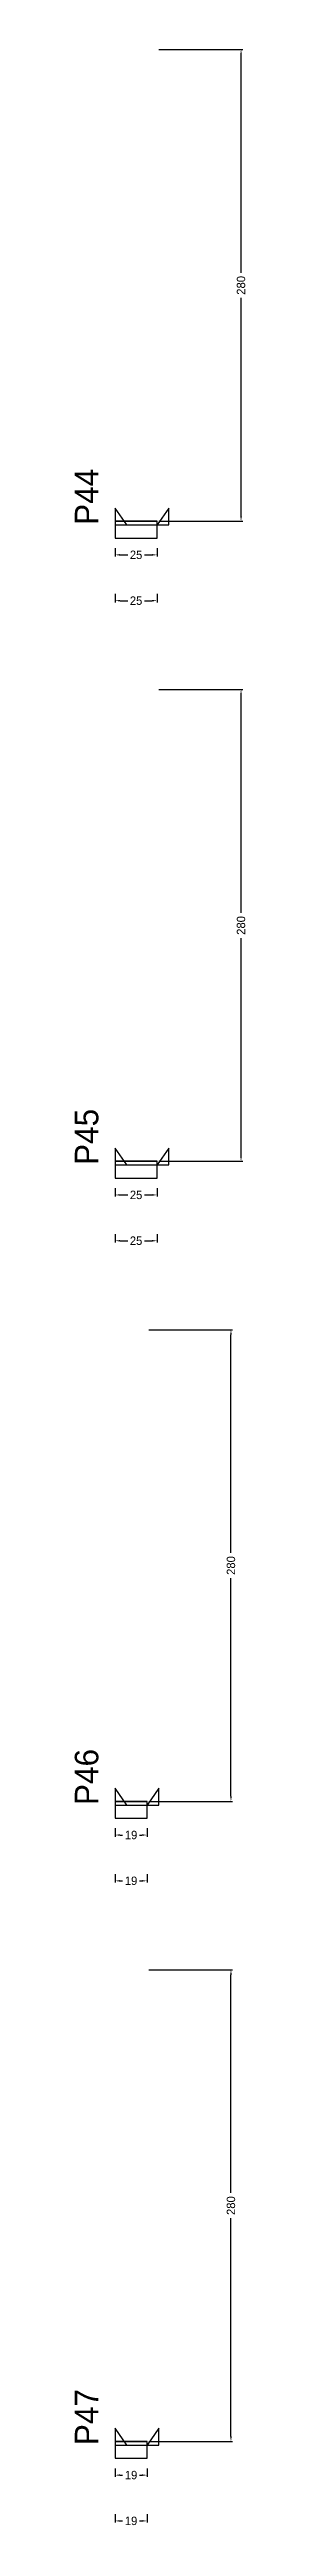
# Model space of a CAD drawing. Header units: centimetres. Extents: x -10500 to 4150, y -6466 to 304.
# Drawn here: x 3976 to 4078, y -6128 to -4658 of the extents above; entities that cross this region are included whole.
import ezdxf

# ---------------------------------------------------------------- set-up
doc = ezdxf.new("R2010")
doc.units = ezdxf.units.CM
for name, color, linetype in [('NOMENCLATURA', 7, 'Continuous'), ('SARR_2.2x10', 60, 'Continuous'), ('SARR_2.2x7', 40, 'Continuous')]:
    doc.layers.add(name, color=color, linetype=linetype)
doc.dimstyles.new('PAINEL-NOVA', dxfattribs={"dimtxt": 5, "dimasz": 3, "dimexe": 1, "dimexo": 1, "dimgap": 1, "dimtad": 1, "dimcen": 2.5, "dimazin": 3, "dimtfac": 1, "dimtmove": 0, "dimatfit": 3})

msp = doc.modelspace()

# ---------------------------------------------------------------- texts
at = {"layer": 'NOMENCLATURA'}
for s, p in [('P44', (3990, -4940)), ('P45', (3990, -5320)), ('P46', (3990, -5700)), ('P47', (3990, -6080))]:
    msp.add_text(s, height=14, rotation=90, dxfattribs=at).set_placement(p)

# ---------------------------------------------------------------- blocks, each defined once
blk = doc.blocks.new('_CLOSEDFILLED')
at = {"color": 0, "linetype": 'BYBLOCK'}
blk.add_solid([(-1, 0.16), (0, 0), (-1, -0.16)], dxfattribs=at)
blk = doc.blocks.new('*D437')
for p, q in [((4000, -6093.8), (4000, -6098.8)), ((4003, -6097.8), (4004.5, -6097.8)), ((4014.5, -6097.8), (4016, -6097.8)), ((4019, -6093.8), (4019, -6098.8))]:
    blk.add_line(p, q)
at = {"layer": 'Defpoints'}
for p in [(4000, -6092.8), (4000, -6097.8), (4019, -6092.8)]:
    blk.add_point(p, dxfattribs=at)
at = {"layer": 'SARR_2.2x10', "xscale": 3, "yscale": 3, "rotation": 180}
blk.add_blockref('_CLOSEDFILLED', (4000, -6097.8), dxfattribs=at)
at = {"layer": 'SARR_2.2x10', "xscale": 3, "yscale": 3}
blk.add_blockref('_CLOSEDFILLED', (4019, -6097.8), dxfattribs=at)
at = {"layer": 'SARR_2.2x10', "insert": (4009.5, -6097.8), "char_height": 5, "attachment_point": 5}
blk.add_mtext('19', dxfattribs=at)
blk = doc.blocks.new('*D438')
for p, q in [((4020, -5797.8), (4070, -5797.8)), ((4069, -5930.3), (4069, -5800.8)), ((4069, -6074.8), (4069, -5945.3)), ((4020, -6077.8), (4070, -6077.8))]:
    blk.add_line(p, q)
at = {"layer": 'Defpoints'}
for p in [(4019, -5797.8), (4019, -6077.8), (4069, -6077.8)]:
    blk.add_point(p, dxfattribs=at)
at = {"layer": 'SARR_2.2x10', "xscale": 3, "yscale": 3}
for p, rotation in [((4069, -5797.8), 90), ((4069, -6077.8), 270)]:
    blk.add_blockref('_CLOSEDFILLED', p, dxfattribs=dict(at, rotation=rotation))
at = {"layer": 'SARR_2.2x10', "insert": (4069, -5937.8), "char_height": 5, "attachment_point": 5, "rotation": 90}
blk.add_mtext('280', dxfattribs=at)
blk = doc.blocks.new('*D439')
for p, q in [((4020, -5797.8), (4070, -5797.8)), ((4069, -5930.3), (4069, -5800.8)), ((4069, -6074.8), (4069, -5945.3)), ((4020, -6077.8), (4070, -6077.8))]:
    blk.add_line(p, q)
at = {"layer": 'Defpoints'}
for p in [(4019, -5797.8), (4019, -6077.8), (4069, -6077.8)]:
    blk.add_point(p, dxfattribs=at)
at = {"layer": 'SARR_2.2x10', "xscale": 3, "yscale": 3}
for p, rotation in [((4069, -5797.8), 90), ((4069, -6077.8), 270)]:
    blk.add_blockref('_CLOSEDFILLED', p, dxfattribs=dict(at, rotation=rotation))
at = {"layer": 'SARR_2.2x10', "insert": (4069, -5937.8), "char_height": 5, "attachment_point": 5, "rotation": 90}
blk.add_mtext('280', dxfattribs=at)
blk = doc.blocks.new('*D440')
for p, q in [((4020, -5797.8), (4070, -5797.8)), ((4069, -5930.3), (4069, -5800.8)), ((4069, -6074.8), (4069, -5945.3)), ((4020, -6077.8), (4070, -6077.8))]:
    blk.add_line(p, q)
at = {"layer": 'Defpoints'}
for p in [(4019, -5797.8), (4019, -6077.8), (4069, -6077.8)]:
    blk.add_point(p, dxfattribs=at)
at = {"layer": 'SARR_2.2x10', "xscale": 3, "yscale": 3}
for p, rotation in [((4069, -5797.8), 90), ((4069, -6077.8), 270)]:
    blk.add_blockref('_CLOSEDFILLED', p, dxfattribs=dict(at, rotation=rotation))
at = {"layer": 'SARR_2.2x10', "insert": (4069, -5937.8), "char_height": 5, "attachment_point": 5, "rotation": 90}
blk.add_mtext('280', dxfattribs=at)
blk = doc.blocks.new('*D441')
for p, q in [((4020, -5797.8), (4070, -5797.8)), ((4069, -5930.3), (4069, -5800.8)), ((4069, -6074.8), (4069, -5945.3)), ((4020, -6077.8), (4070, -6077.8))]:
    blk.add_line(p, q)
at = {"layer": 'Defpoints'}
for p in [(4019, -5797.8), (4019, -6077.8), (4069, -6077.8)]:
    blk.add_point(p, dxfattribs=at)
at = {"layer": 'SARR_2.2x10', "xscale": 3, "yscale": 3}
for p, rotation in [((4069, -5797.8), 90), ((4069, -6077.8), 270)]:
    blk.add_blockref('_CLOSEDFILLED', p, dxfattribs=dict(at, rotation=rotation))
at = {"layer": 'SARR_2.2x10', "insert": (4069, -5937.8), "char_height": 5, "attachment_point": 5, "rotation": 90}
blk.add_mtext('280', dxfattribs=at)
blk = doc.blocks.new('*D442')
for p, q in [((4000, -6121), (4000, -6126)), ((4003, -6125), (4004.5, -6125)), ((4014.5, -6125), (4016, -6125)), ((4019, -6121), (4019, -6126))]:
    blk.add_line(p, q)
at = {"layer": 'Defpoints'}
for p in [(4000, -6120), (4000, -6125), (4019, -6120)]:
    blk.add_point(p, dxfattribs=at)
at = {"layer": 'SARR_2.2x10', "xscale": 3, "yscale": 3, "rotation": 180}
blk.add_blockref('_CLOSEDFILLED', (4000, -6125), dxfattribs=at)
at = {"layer": 'SARR_2.2x10', "xscale": 3, "yscale": 3}
blk.add_blockref('_CLOSEDFILLED', (4019, -6125), dxfattribs=at)
at = {"layer": 'SARR_2.2x10', "insert": (4009.5, -6125), "char_height": 5, "attachment_point": 5}
blk.add_mtext('19', dxfattribs=at)
blk = doc.blocks.new('GRA-E')
at = {"layer": 'SARR_2.2x7'}
blk.add_lwpolyline([(0, 0), (7, 0), (0, 10)], close=True, dxfattribs=at)
blk = doc.blocks.new('GRA-D')
at = {"layer": 'SARR_2.2x7'}
blk.add_lwpolyline([(0, 0), (7, 0), (7, 10)], close=True, dxfattribs=at)
blk = doc.blocks.new('*D411')
for p, q in [((4000, -5713.8), (4000, -5718.8)), ((4003, -5717.8), (4004.5, -5717.8)), ((4014.5, -5717.8), (4016, -5717.8)), ((4019, -5713.8), (4019, -5718.8))]:
    blk.add_line(p, q)
at = {"layer": 'Defpoints'}
for p in [(4000, -5712.8), (4000, -5717.8), (4019, -5712.8)]:
    blk.add_point(p, dxfattribs=at)
at = {"layer": 'SARR_2.2x10', "xscale": 3, "yscale": 3, "rotation": 180}
blk.add_blockref('_CLOSEDFILLED', (4000, -5717.8), dxfattribs=at)
at = {"layer": 'SARR_2.2x10', "xscale": 3, "yscale": 3}
blk.add_blockref('_CLOSEDFILLED', (4019, -5717.8), dxfattribs=at)
at = {"layer": 'SARR_2.2x10', "insert": (4009.5, -5717.8), "char_height": 5, "attachment_point": 5}
blk.add_mtext('19', dxfattribs=at)
blk = doc.blocks.new('*D412')
for p, q in [((4020, -5417.8), (4070, -5417.8)), ((4069, -5550.3), (4069, -5420.8)), ((4069, -5694.8), (4069, -5565.3)), ((4020, -5697.8), (4070, -5697.8))]:
    blk.add_line(p, q)
at = {"layer": 'Defpoints'}
for p in [(4019, -5417.8), (4019, -5697.8), (4069, -5697.8)]:
    blk.add_point(p, dxfattribs=at)
at = {"layer": 'SARR_2.2x10', "xscale": 3, "yscale": 3}
for p, rotation in [((4069, -5417.8), 90), ((4069, -5697.8), 270)]:
    blk.add_blockref('_CLOSEDFILLED', p, dxfattribs=dict(at, rotation=rotation))
at = {"layer": 'SARR_2.2x10', "insert": (4069, -5557.8), "char_height": 5, "attachment_point": 5, "rotation": 90}
blk.add_mtext('280', dxfattribs=at)
blk = doc.blocks.new('*D413')
for p, q in [((4020, -5417.8), (4070, -5417.8)), ((4069, -5550.3), (4069, -5420.8)), ((4069, -5694.8), (4069, -5565.3)), ((4020, -5697.8), (4070, -5697.8))]:
    blk.add_line(p, q)
at = {"layer": 'Defpoints'}
for p in [(4019, -5417.8), (4019, -5697.8), (4069, -5697.8)]:
    blk.add_point(p, dxfattribs=at)
at = {"layer": 'SARR_2.2x10', "xscale": 3, "yscale": 3}
for p, rotation in [((4069, -5417.8), 90), ((4069, -5697.8), 270)]:
    blk.add_blockref('_CLOSEDFILLED', p, dxfattribs=dict(at, rotation=rotation))
at = {"layer": 'SARR_2.2x10', "insert": (4069, -5557.8), "char_height": 5, "attachment_point": 5, "rotation": 90}
blk.add_mtext('280', dxfattribs=at)
blk = doc.blocks.new('*D414')
for p, q in [((4020, -5417.8), (4070, -5417.8)), ((4069, -5550.3), (4069, -5420.8)), ((4069, -5694.8), (4069, -5565.3)), ((4020, -5697.8), (4070, -5697.8))]:
    blk.add_line(p, q)
at = {"layer": 'Defpoints'}
for p in [(4019, -5417.8), (4019, -5697.8), (4069, -5697.8)]:
    blk.add_point(p, dxfattribs=at)
at = {"layer": 'SARR_2.2x10', "xscale": 3, "yscale": 3}
for p, rotation in [((4069, -5417.8), 90), ((4069, -5697.8), 270)]:
    blk.add_blockref('_CLOSEDFILLED', p, dxfattribs=dict(at, rotation=rotation))
at = {"layer": 'SARR_2.2x10', "insert": (4069, -5557.8), "char_height": 5, "attachment_point": 5, "rotation": 90}
blk.add_mtext('280', dxfattribs=at)
blk = doc.blocks.new('*D415')
for p, q in [((4020, -5417.8), (4070, -5417.8)), ((4069, -5550.3), (4069, -5420.8)), ((4069, -5694.8), (4069, -5565.3)), ((4020, -5697.8), (4070, -5697.8))]:
    blk.add_line(p, q)
at = {"layer": 'Defpoints'}
for p in [(4019, -5417.8), (4019, -5697.8), (4069, -5697.8)]:
    blk.add_point(p, dxfattribs=at)
at = {"layer": 'SARR_2.2x10', "xscale": 3, "yscale": 3}
for p, rotation in [((4069, -5417.8), 90), ((4069, -5697.8), 270)]:
    blk.add_blockref('_CLOSEDFILLED', p, dxfattribs=dict(at, rotation=rotation))
at = {"layer": 'SARR_2.2x10', "insert": (4069, -5557.8), "char_height": 5, "attachment_point": 5, "rotation": 90}
blk.add_mtext('280', dxfattribs=at)
blk = doc.blocks.new('*D416')
for p, q in [((4000, -5741), (4000, -5746)), ((4003, -5745), (4004.5, -5745)), ((4014.5, -5745), (4016, -5745)), ((4019, -5741), (4019, -5746))]:
    blk.add_line(p, q)
at = {"layer": 'Defpoints'}
for p in [(4000, -5740), (4000, -5745), (4019, -5740)]:
    blk.add_point(p, dxfattribs=at)
at = {"layer": 'SARR_2.2x10', "xscale": 3, "yscale": 3, "rotation": 180}
blk.add_blockref('_CLOSEDFILLED', (4000, -5745), dxfattribs=at)
at = {"layer": 'SARR_2.2x10', "xscale": 3, "yscale": 3}
blk.add_blockref('_CLOSEDFILLED', (4019, -5745), dxfattribs=at)
at = {"layer": 'SARR_2.2x10', "insert": (4009.5, -5745), "char_height": 5, "attachment_point": 5}
blk.add_mtext('19', dxfattribs=at)
blk = doc.blocks.new('*D385')
for p, q in [((4000, -5333.8), (4000, -5338.8)), ((4003, -5337.8), (4007.5, -5337.8)), ((4017.5, -5337.8), (4022, -5337.8)), ((4025, -5333.8), (4025, -5338.8))]:
    blk.add_line(p, q)
at = {"layer": 'Defpoints'}
for p in [(4000, -5332.8), (4000, -5337.8), (4025, -5332.8)]:
    blk.add_point(p, dxfattribs=at)
at = {"layer": 'SARR_2.2x10', "xscale": 3, "yscale": 3, "rotation": 180}
blk.add_blockref('_CLOSEDFILLED', (4000, -5337.8), dxfattribs=at)
at = {"layer": 'SARR_2.2x10', "xscale": 3, "yscale": 3}
blk.add_blockref('_CLOSEDFILLED', (4025, -5337.8), dxfattribs=at)
at = {"layer": 'SARR_2.2x10', "insert": (4012.5, -5337.8), "char_height": 5, "attachment_point": 5}
blk.add_mtext('25', dxfattribs=at)
blk = doc.blocks.new('*D386')
for p, q in [((4026, -5037.8), (4076, -5037.8)), ((4075, -5170.3), (4075, -5040.8)), ((4075, -5314.8), (4075, -5185.3)), ((4026, -5317.8), (4076, -5317.8))]:
    blk.add_line(p, q)
at = {"layer": 'Defpoints'}
for p in [(4025, -5037.8), (4025, -5317.8), (4075, -5317.8)]:
    blk.add_point(p, dxfattribs=at)
at = {"layer": 'SARR_2.2x10', "xscale": 3, "yscale": 3}
for p, rotation in [((4075, -5037.8), 90), ((4075, -5317.8), 270)]:
    blk.add_blockref('_CLOSEDFILLED', p, dxfattribs=dict(at, rotation=rotation))
at = {"layer": 'SARR_2.2x10', "insert": (4075, -5177.8), "char_height": 5, "attachment_point": 5, "rotation": 90}
blk.add_mtext('280', dxfattribs=at)
blk = doc.blocks.new('*D387')
for p, q in [((4026, -5037.8), (4076, -5037.8)), ((4075, -5170.3), (4075, -5040.8)), ((4075, -5314.8), (4075, -5185.3)), ((4026, -5317.8), (4076, -5317.8))]:
    blk.add_line(p, q)
at = {"layer": 'Defpoints'}
for p in [(4025, -5037.8), (4025, -5317.8), (4075, -5317.8)]:
    blk.add_point(p, dxfattribs=at)
at = {"layer": 'SARR_2.2x10', "xscale": 3, "yscale": 3}
for p, rotation in [((4075, -5037.8), 90), ((4075, -5317.8), 270)]:
    blk.add_blockref('_CLOSEDFILLED', p, dxfattribs=dict(at, rotation=rotation))
at = {"layer": 'SARR_2.2x10', "insert": (4075, -5177.8), "char_height": 5, "attachment_point": 5, "rotation": 90}
blk.add_mtext('280', dxfattribs=at)
blk = doc.blocks.new('*D388')
for p, q in [((4026, -5037.8), (4076, -5037.8)), ((4075, -5170.3), (4075, -5040.8)), ((4075, -5314.8), (4075, -5185.3)), ((4026, -5317.8), (4076, -5317.8))]:
    blk.add_line(p, q)
at = {"layer": 'Defpoints'}
for p in [(4025, -5037.8), (4025, -5317.8), (4075, -5317.8)]:
    blk.add_point(p, dxfattribs=at)
at = {"layer": 'SARR_2.2x10', "xscale": 3, "yscale": 3}
for p, rotation in [((4075, -5037.8), 90), ((4075, -5317.8), 270)]:
    blk.add_blockref('_CLOSEDFILLED', p, dxfattribs=dict(at, rotation=rotation))
at = {"layer": 'SARR_2.2x10', "insert": (4075, -5177.8), "char_height": 5, "attachment_point": 5, "rotation": 90}
blk.add_mtext('280', dxfattribs=at)
blk = doc.blocks.new('*D389')
for p, q in [((4026, -5037.8), (4076, -5037.8)), ((4075, -5170.3), (4075, -5040.8)), ((4075, -5314.8), (4075, -5185.3)), ((4026, -5317.8), (4076, -5317.8))]:
    blk.add_line(p, q)
at = {"layer": 'Defpoints'}
for p in [(4025, -5037.8), (4025, -5317.8), (4075, -5317.8)]:
    blk.add_point(p, dxfattribs=at)
at = {"layer": 'SARR_2.2x10', "xscale": 3, "yscale": 3}
for p, rotation in [((4075, -5037.8), 90), ((4075, -5317.8), 270)]:
    blk.add_blockref('_CLOSEDFILLED', p, dxfattribs=dict(at, rotation=rotation))
at = {"layer": 'SARR_2.2x10', "insert": (4075, -5177.8), "char_height": 5, "attachment_point": 5, "rotation": 90}
blk.add_mtext('280', dxfattribs=at)
blk = doc.blocks.new('*D390')
for p, q in [((4000, -5361), (4000, -5366)), ((4003, -5365), (4007.5, -5365)), ((4017.5, -5365), (4022, -5365)), ((4025, -5361), (4025, -5366))]:
    blk.add_line(p, q)
at = {"layer": 'Defpoints'}
for p in [(4000, -5360), (4000, -5365), (4025, -5360)]:
    blk.add_point(p, dxfattribs=at)
at = {"layer": 'SARR_2.2x10', "xscale": 3, "yscale": 3, "rotation": 180}
blk.add_blockref('_CLOSEDFILLED', (4000, -5365), dxfattribs=at)
at = {"layer": 'SARR_2.2x10', "xscale": 3, "yscale": 3}
blk.add_blockref('_CLOSEDFILLED', (4025, -5365), dxfattribs=at)
at = {"layer": 'SARR_2.2x10', "insert": (4012.5, -5365), "char_height": 5, "attachment_point": 5}
blk.add_mtext('25', dxfattribs=at)
blk = doc.blocks.new('*D359')
for p, q in [((4000, -4953.8), (4000, -4958.8)), ((4025, -4953.8), (4025, -4958.8)), ((4003, -4957.8), (4007.5, -4957.8)), ((4017.5, -4957.8), (4022, -4957.8))]:
    blk.add_line(p, q)
at = {"layer": 'Defpoints'}
for p in [(4000, -4952.8), (4025, -4952.8), (4000, -4957.8)]:
    blk.add_point(p, dxfattribs=at)
at = {"layer": 'SARR_2.2x10', "xscale": 3, "yscale": 3, "rotation": 180}
blk.add_blockref('_CLOSEDFILLED', (4000, -4957.8), dxfattribs=at)
at = {"layer": 'SARR_2.2x10', "xscale": 3, "yscale": 3}
blk.add_blockref('_CLOSEDFILLED', (4025, -4957.8), dxfattribs=at)
at = {"layer": 'SARR_2.2x10', "insert": (4012.5, -4957.8), "char_height": 5, "attachment_point": 5}
blk.add_mtext('25', dxfattribs=at)
blk = doc.blocks.new('*D360')
for p, q in [((4026, -4657.8), (4076, -4657.8)), ((4075, -4790.3), (4075, -4660.8)), ((4075, -4934.8), (4075, -4805.3)), ((4026, -4937.8), (4076, -4937.8))]:
    blk.add_line(p, q)
at = {"layer": 'Defpoints'}
for p in [(4025, -4657.8), (4025, -4937.8), (4075, -4937.8)]:
    blk.add_point(p, dxfattribs=at)
at = {"layer": 'SARR_2.2x10', "xscale": 3, "yscale": 3}
for p, rotation in [((4075, -4657.8), 90), ((4075, -4937.8), 270)]:
    blk.add_blockref('_CLOSEDFILLED', p, dxfattribs=dict(at, rotation=rotation))
at = {"layer": 'SARR_2.2x10', "insert": (4075, -4797.8), "char_height": 5, "attachment_point": 5, "rotation": 90}
blk.add_mtext('280', dxfattribs=at)
blk = doc.blocks.new('*D361')
for p, q in [((4026, -4657.8), (4076, -4657.8)), ((4075, -4790.3), (4075, -4660.8)), ((4075, -4934.8), (4075, -4805.3)), ((4026, -4937.8), (4076, -4937.8))]:
    blk.add_line(p, q)
at = {"layer": 'Defpoints'}
for p in [(4025, -4657.8), (4025, -4937.8), (4075, -4937.8)]:
    blk.add_point(p, dxfattribs=at)
at = {"layer": 'SARR_2.2x10', "xscale": 3, "yscale": 3}
for p, rotation in [((4075, -4657.8), 90), ((4075, -4937.8), 270)]:
    blk.add_blockref('_CLOSEDFILLED', p, dxfattribs=dict(at, rotation=rotation))
at = {"layer": 'SARR_2.2x10', "insert": (4075, -4797.8), "char_height": 5, "attachment_point": 5, "rotation": 90}
blk.add_mtext('280', dxfattribs=at)
blk = doc.blocks.new('*D362')
for p, q in [((4026, -4657.8), (4076, -4657.8)), ((4075, -4790.3), (4075, -4660.8)), ((4075, -4934.8), (4075, -4805.3)), ((4026, -4937.8), (4076, -4937.8))]:
    blk.add_line(p, q)
at = {"layer": 'Defpoints'}
for p in [(4025, -4657.8), (4025, -4937.8), (4075, -4937.8)]:
    blk.add_point(p, dxfattribs=at)
at = {"layer": 'SARR_2.2x10', "xscale": 3, "yscale": 3}
for p, rotation in [((4075, -4657.8), 90), ((4075, -4937.8), 270)]:
    blk.add_blockref('_CLOSEDFILLED', p, dxfattribs=dict(at, rotation=rotation))
at = {"layer": 'SARR_2.2x10', "insert": (4075, -4797.8), "char_height": 5, "attachment_point": 5, "rotation": 90}
blk.add_mtext('280', dxfattribs=at)
blk = doc.blocks.new('*D363')
for p, q in [((4026, -4657.8), (4076, -4657.8)), ((4075, -4790.3), (4075, -4660.8)), ((4075, -4934.8), (4075, -4805.3)), ((4026, -4937.8), (4076, -4937.8))]:
    blk.add_line(p, q)
at = {"layer": 'Defpoints'}
for p in [(4025, -4657.8), (4025, -4937.8), (4075, -4937.8)]:
    blk.add_point(p, dxfattribs=at)
at = {"layer": 'SARR_2.2x10', "xscale": 3, "yscale": 3}
for p, rotation in [((4075, -4657.8), 90), ((4075, -4937.8), 270)]:
    blk.add_blockref('_CLOSEDFILLED', p, dxfattribs=dict(at, rotation=rotation))
at = {"layer": 'SARR_2.2x10', "insert": (4075, -4797.8), "char_height": 5, "attachment_point": 5, "rotation": 90}
blk.add_mtext('280', dxfattribs=at)
blk = doc.blocks.new('*D364')
for p, q in [((4000, -4981), (4000, -4986)), ((4025, -4981), (4025, -4986)), ((4003, -4985), (4007.5, -4985)), ((4017.5, -4985), (4022, -4985))]:
    blk.add_line(p, q)
at = {"layer": 'Defpoints'}
for p in [(4000, -4980), (4025, -4980), (4000, -4985)]:
    blk.add_point(p, dxfattribs=at)
at = {"layer": 'SARR_2.2x10', "xscale": 3, "yscale": 3, "rotation": 180}
blk.add_blockref('_CLOSEDFILLED', (4000, -4985), dxfattribs=at)
at = {"layer": 'SARR_2.2x10', "xscale": 3, "yscale": 3}
blk.add_blockref('_CLOSEDFILLED', (4025, -4985), dxfattribs=at)
at = {"layer": 'SARR_2.2x10', "insert": (4012.5, -4985), "char_height": 5, "attachment_point": 5}
blk.add_mtext('25', dxfattribs=at)

# ---------------------------------------------------------------- dimensions: what is measured, and where the dimension line sits
at = {"layer": 'SARR_2.2x10'}
for base, p1, p2, picture, middle in [((4075, -4937.8), (4025, -4937.8), (4025, -4657.8), '*D360', (4075, -4797.8)), ((4075, -4937.8), (4025, -4937.8), (4025, -4657.8), '*D361', (4075, -4797.8)), ((4075, -4937.8), (4025, -4937.8), (4025, -4657.8), '*D362', (4075, -4797.8)), ((4075, -4937.8), (4025, -4937.8), (4025, -4657.8), '*D363', (4075, -4797.8)), ((4075, -5317.8), (4025, -5317.8), (4025, -5037.8), '*D386', (4075, -5177.8)), ((4075, -5317.8), (4025, -5317.8), (4025, -5037.8), '*D387', (4075, -5177.8)), ((4075, -5317.8), (4025, -5317.8), (4025, -5037.8), '*D388', (4075, -5177.8)), ((4075, -5317.8), (4025, -5317.8), (4025, -5037.8), '*D389', (4075, -5177.8)), ((4069, -5697.8), (4019, -5697.8), (4019, -5417.8), '*D412', (4069, -5557.8)), ((4069, -5697.8), (4019, -5697.8), (4019, -5417.8), '*D413', (4069, -5557.8)), ((4069, -5697.8), (4019, -5697.8), (4019, -5417.8), '*D414', (4069, -5557.8)), ((4069, -5697.8), (4019, -5697.8), (4019, -5417.8), '*D415', (4069, -5557.8)), ((4069, -6077.8), (4019, -6077.8), (4019, -5797.8), '*D438', (4069, -5937.8)), ((4069, -6077.8), (4019, -6077.8), (4019, -5797.8), '*D439', (4069, -5937.8)), ((4069, -6077.8), (4019, -6077.8), (4019, -5797.8), '*D440', (4069, -5937.8)), ((4069, -6077.8), (4019, -6077.8), (4019, -5797.8), '*D441', (4069, -5937.8))]:
    dim = msp.add_linear_dim(base=base, p1=p1, p2=p2, angle=90, dimstyle='PAINEL-NOVA', dxfattribs=at)
    dim.commit()
    dim.dimension.update_dxf_attribs({"geometry": picture, "text_midpoint": middle})
for base, p1, p2, picture, middle in [((4000, -4957.8), (4000, -4952.8), (4025, -4952.8), '*D359', (4012.5, -4957.8)), ((4000, -4985), (4000, -4980), (4025, -4980), '*D364', (4012.5, -4985)), ((4000, -5337.8), (4000, -5332.8), (4025, -5332.8), '*D385', (4012.5, -5337.8)), ((4000, -5365), (4000, -5360), (4025, -5360), '*D390', (4012.5, -5365)), ((4000, -5717.8), (4000, -5712.8), (4019, -5712.8), '*D411', (4009.5, -5717.8)), ((4000, -5745), (4000, -5740), (4019, -5740), '*D416', (4009.5, -5745)), ((4000, -6097.8), (4000, -6092.8), (4019, -6092.8), '*D437', (4009.5, -6097.8)), ((4000, -6125), (4000, -6120), (4019, -6120), '*D442', (4009.5, -6125))]:
    dim = msp.add_linear_dim(base=base, p1=p1, p2=p2, dimstyle='PAINEL-NOVA', dxfattribs=at)
    dim.commit()
    dim.dimension.update_dxf_attribs({"geometry": picture, "text_midpoint": middle})

# ---------------------------------------------------------------- linework, layer by layer
at = {"layer": 'SARR_2.2x10'}
for p, q in [((4025, -4937.8), (4000, -4937.8)), ((4000, -4937.8), (4000, -4947.8)), ((4025, -4947.8), (4025, -4937.8)), ((4000, -4947.8), (4025, -4947.8)), ((4025, -5317.8), (4000, -5317.8)), ((4000, -5317.8), (4000, -5327.8)), ((4025, -5327.8), (4025, -5317.8)), ((4000, -5327.8), (4025, -5327.8)), ((4019, -5697.8), (4000, -5697.8)), ((4000, -5697.8), (4000, -5707.8)), ((4019, -5707.8), (4019, -5697.8)), ((4000, -5707.8), (4019, -5707.8)), ((4019, -6077.8), (4000, -6077.8)), ((4000, -6077.8), (4000, -6087.8)), ((4019, -6087.8), (4019, -6077.8)), ((4000, -6087.8), (4019, -6087.8))]:
    msp.add_line(p, q, dxfattribs=at)
at = {"layer": 'SARR_2.2x7'}
for p, q in [((4025, -4937.8), (4000, -4937.8)), ((4000, -4937.8), (4000, -4940)), ((4000, -4937.8), (4007, -4937.8)), ((4000, -4937.8), (4007, -4937.8)), ((4000, -4937.8), (4007, -4937.8)), ((4000, -4937.8), (4007, -4937.8)), ((4000, -4940), (4025, -4940)), ((4007, -4937.8), (4025, -4937.8)), ((4007, -4937.8), (4025, -4937.8)), ((4007, -4937.8), (4025, -4937.8)), ((4007, -4937.8), (4025, -4937.8)), ((4025, -4940), (4025, -4937.8)), ((4025, -5317.8), (4000, -5317.8)), ((4000, -5317.8), (4000, -5320)), ((4000, -5317.8), (4007, -5317.8)), ((4000, -5317.8), (4007, -5317.8)), ((4000, -5317.8), (4007, -5317.8)), ((4000, -5317.8), (4007, -5317.8)), ((4000, -5320), (4025, -5320)), ((4007, -5317.8), (4025, -5317.8)), ((4007, -5317.8), (4025, -5317.8)), ((4007, -5317.8), (4025, -5317.8)), ((4007, -5317.8), (4025, -5317.8)), ((4025, -5320), (4025, -5317.8)), ((4019, -5697.8), (4000, -5697.8)), ((4000, -5697.8), (4000, -5700)), ((4000, -5697.8), (4007, -5697.8)), ((4000, -5697.8), (4007, -5697.8)), ((4000, -5697.8), (4007, -5697.8)), ((4000, -5697.8), (4007, -5697.8)), ((4000, -5700), (4019, -5700)), ((4007, -5697.8), (4019, -5697.8)), ((4007, -5697.8), (4019, -5697.8)), ((4007, -5697.8), (4019, -5697.8)), ((4007, -5697.8), (4019, -5697.8)), ((4019, -5700), (4019, -5697.8)), ((4019, -6077.8), (4000, -6077.8)), ((4000, -6077.8), (4000, -6080)), ((4000, -6077.8), (4007, -6077.8)), ((4000, -6077.8), (4007, -6077.8)), ((4000, -6077.8), (4007, -6077.8)), ((4000, -6077.8), (4007, -6077.8)), ((4000, -6080), (4019, -6080)), ((4007, -6077.8), (4019, -6077.8)), ((4007, -6077.8), (4019, -6077.8)), ((4007, -6077.8), (4019, -6077.8)), ((4007, -6077.8), (4019, -6077.8)), ((4019, -6080), (4019, -6077.8))]:
    msp.add_line(p, q, dxfattribs=at)

# ---------------------------------------------------------------- block references
for name, p in [('GRA-E', (4000, -4940)), ('GRA-D', (4025, -4940)), ('GRA-E', (4000, -5320)), ('GRA-D', (4025, -5320)), ('GRA-E', (4000, -5700)), ('GRA-D', (4019, -5700)), ('GRA-E', (4000, -6080)), ('GRA-D', (4019, -6080))]:
    msp.add_blockref(name, p, dxfattribs=at)

msp.set_redraw_order([(e.dxf.handle, doc.entitydb.next_handle()) for e in msp.query("TEXT MTEXT ATTDEF DIMENSION ARC_DIMENSION")])  # texts and dimensions are drawn at this point

doc.saveas('drawing.dxf')
